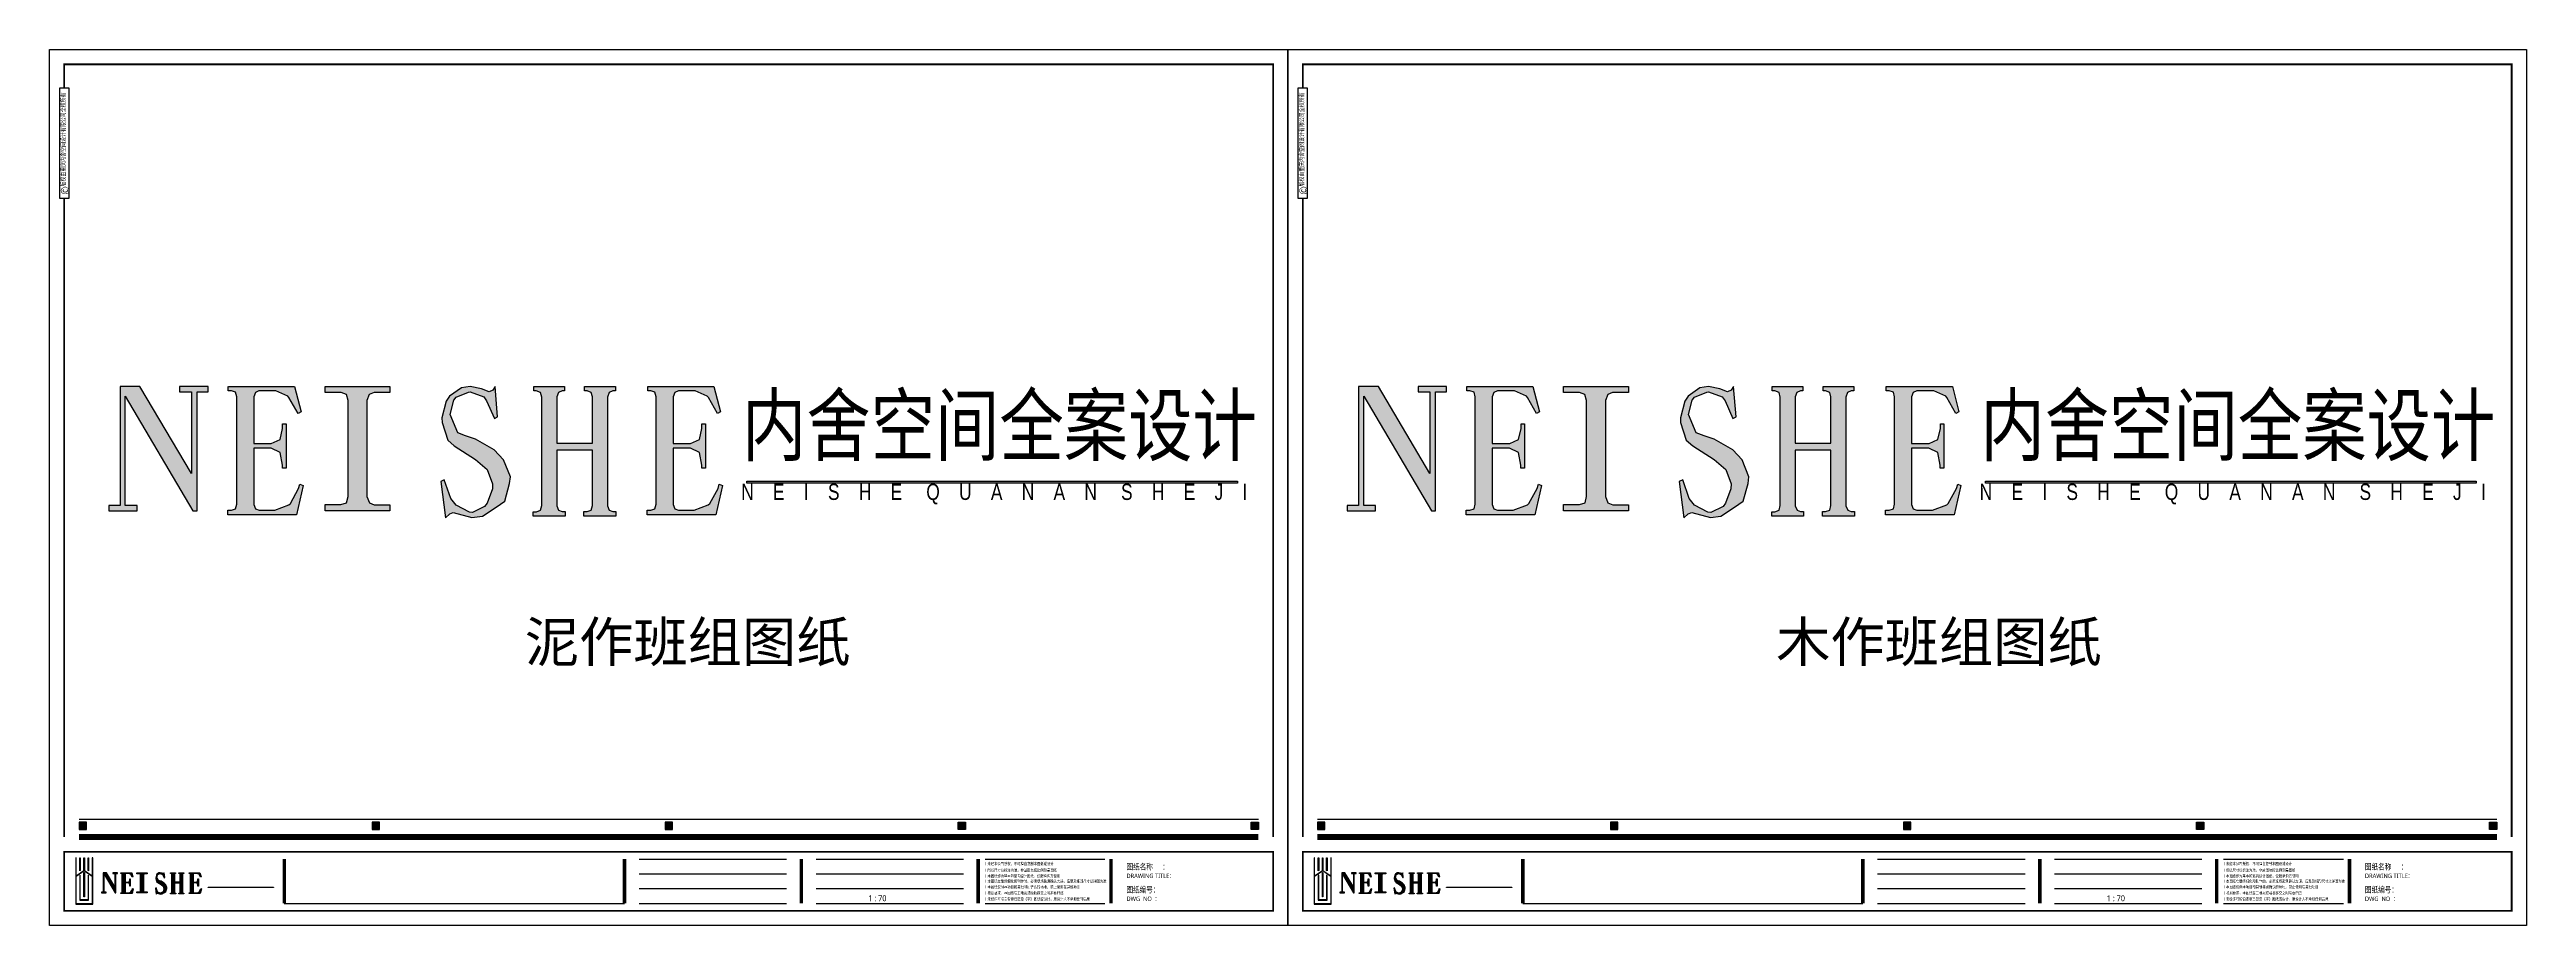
# Model space of a CAD drawing. Header units: inches. Extents: x -50945 to 250244, y -404780 to 18493.
# Drawn here: x 123107 to 186675, y -269924 to -247449 of the extents above; entities that cross this region are included whole.
import ezdxf

# ---------------------------------------------------------------- set-up
doc = ezdxf.new("R2010")
doc.units = ezdxf.units.IN
doc.header["$MEASUREMENT"] = 0
for name, color, linetype in [('0 @ 1 (1)', 7, 'Continuous'), ('15开关布置图-YJ', 2, 'Continuous'), ('20立面索引-YJ', 7, 'Continuous'), ('A图框', 7, 'Continuous')]:
    doc.layers.add(name, color=color, linetype=linetype)
doc.styles.add('04.YBC-外标注3.0', font='', dxfattribs={"width": 0.8, "height": 3})
doc.styles.add('05.YBC-内标注2.5', font='', dxfattribs={"width": 0.8, "height": 2.5})
doc.styles.get("Standard").update_dxf_attribs({"font": 'Arial.ttf'})
doc.styles.get('04.YBC-外标注3.0').set_extended_font_data('SimSun')
doc.styles.get('05.YBC-内标注2.5').set_extended_font_data('SimSun')

# ---------------------------------------------------------------- blocks, each defined once
blk = doc.blocks.new('gegwe')
h = blk.add_hatch(color=9)
h.paths.add_polyline_path([(189652, -49616), (189652, -49028), (189629, -49028), (189629, -49617), (189269, -49867), (189269, -49028), (189267, -49028), (189246, -49028), (189246, -51182), (190039, -51182), (190039, -49027), (190014, -49027), (190014, -49865), (190014, -49868)])
h.paths.add_polyline_path([(190014, -49898), (190014, -51161), (189269, -51161), (189269, -49898), (189642, -49636)], flags=16)
h.paths.add_polyline_path([(189641, -49706), (189653, -49716), (189653, -50844), (189629, -50844), (189629, -49716)], flags=0)
h.paths.add_polyline_path([(189825, -49834), (189847, -49852), (189847, -51000), (189439, -51000), (189439, -49849), (189461, -49834), (189461, -50979), (189825, -50979)], flags=0)
h.paths.add_polyline_path([(189439, -49636), (189459, -49620), (189459, -49028), (189439, -49028)], flags=17)
h.paths.add_polyline_path([(189822, -49620), (189847, -49637), (189847, -49027), (189822, -49027)])
at = {"color": 9}
for points in [[(189267, -49028), (189246, -49028), (189246, -51182), (190039, -51182), (190039, -49027), (190014, -49027), (190014, -49865), (190014, -49868)], [(189269, -49867), (189269, -49028), (189267, -49028)], [(189269, -49867), (189629, -49617), (189629, -49028)], [(189439, -49028), (189459, -49028), (189459, -49620), (189439, -49636), (189439, -49028)], [(189629, -49028), (189650, -49028), (189652, -49028), (189652, -49616), (190014, -49868)], [(190014, -49898), (189642, -49636), (189269, -49898)], [(190014, -49898), (190014, -51161), (189269, -51161), (189269, -49898)], [(189439, -49849), (189439, -51000), (189847, -51000), (189847, -49852), (189825, -49834), (189825, -50979), (189461, -50979), (189461, -49834), (189461, -49834), (189439, -49849)], [(189641, -49706), (189653, -49716), (189653, -50844), (189629, -50844), (189629, -49716), (189641, -49706)]]:
    blk.add_lwpolyline(points, dxfattribs=at)
blk.add_lwpolyline([(189822, -49027), (189842, -49027), (189847, -49027), (189847, -49637), (189822, -49620), (189822, -49027)], close=True, dxfattribs=at)
blk = doc.blocks.new('gegeg')
at = {"layer": 'A图框'}
h = blk.add_hatch(color=256, dxfattribs=at)
h.dxf.hatch_style = 1
h.paths.add_polyline_path([(133887, -57733), (134062, -57733), (134062, -57558), (133887, -57558)])
h = blk.add_hatch(color=256, dxfattribs=at)
h.dxf.hatch_style = 1
h.paths.add_polyline_path([(140844, -57733), (141019, -57733), (141019, -57558), (140844, -57558)])
h = blk.add_hatch(color=256, dxfattribs=at)
h.dxf.hatch_style = 1
h.paths.add_polyline_path([(147800, -57733), (147975, -57733), (147975, -57558), (147800, -57558)])
h = blk.add_hatch(color=256, dxfattribs=at)
h.dxf.hatch_style = 1
h.paths.add_polyline_path([(154931, -57558), (154756, -57558), (154756, -57733), (154931, -57733)])
h = blk.add_hatch(color=256, dxfattribs=at)
h.dxf.hatch_style = 1
h.paths.add_polyline_path([(161887, -57558), (161712, -57558), (161712, -57733), (161887, -57733)])
for points in [[(134739, -58777), (134739, -59093), (134540, -58756), (134463, -58756), (134463, -59217), (134420, -59217), (134420, -59237), (134529, -59237), (134529, -59217), (134483, -59217), (134483, -58794), (134745, -59237), (134761, -59237), (134761, -58777), (134804, -58777), (134804, -58756), (134693, -58756), (134693, -58777)], [(134914, -59212), (134909, -59229), (134893, -59235), (134879, -59235), (134879, -59253), (135145, -59253), (135170, -59139), (135158, -59133), (135153, -59151), (135121, -59209), (135116, -59214), (135061, -59235), (135000, -59235), (134986, -59229), (134980, -59212), (134980, -58994), (135047, -58994), (135082, -59011), (135091, -59061), (135091, -59073), (135105, -59073), (135105, -58901), (135091, -58901), (135091, -58919), (135082, -58962), (135047, -58977), (134980, -58977), (134980, -58796), (134986, -58779), (135000, -58774), (135065, -58773), (135114, -58794), (135151, -58861), (135163, -58855), (135137, -58756), (134881, -58756), (134881, -58773), (134893, -58773), (134909, -58779), (134914, -58797)], [(135417, -58811), (135426, -58787), (135445, -58779), (135506, -58779), (135506, -58756), (135256, -58756), (135256, -58779), (135317, -58779), (135338, -58787), (135344, -58810), (135344, -59182), (135339, -59205), (135316, -59213), (135256, -59213), (135256, -59237), (135506, -59237), (135506, -59213), (135446, -59213), (135427, -59206), (135417, -59182)], [(135837, -59038), (135882, -59078), (135903, -59132), (135902, -59152), (135881, -59208), (135872, -59220), (135825, -59243), (135813, -59242), (135761, -59214), (135741, -59189), (135716, -59118), (135702, -59123), (135721, -59263), (135737, -59248), (135751, -59243), (135823, -59263), (135863, -59257), (135916, -59223), (135949, -59199), (135968, -59131), (135971, -59105), (135945, -59040), (135909, -59002), (135837, -58960), (135798, -58947), (135768, -58935), (135738, -58864), (135753, -58809), (135762, -58797), (135809, -58778), (135816, -58777), (135869, -58797), (135880, -58811), (135910, -58880), (135922, -58873), (135912, -58756), (135903, -58771), (135889, -58777), (135860, -58765), (135816, -58756), (135782, -58762), (135736, -58794), (135724, -58813), (135707, -58877), (135707, -58896), (135730, -58964), (135755, -58986)], [(136289, -59003), (136289, -59216), (136284, -59234), (136268, -59240), (136256, -59240), (136256, -59258), (136379, -59258), (136379, -59240), (136367, -59240), (136353, -59234), (136346, -59218), (136346, -58797), (136353, -58780), (136367, -58774), (136377, -58774), (136377, -58756), (136258, -58756), (136258, -58774), (136268, -58774), (136284, -58780), (136289, -58797), (136289, -58975), (136150, -58975), (136150, -58797), (136157, -58780), (136172, -58774), (136180, -58774), (136180, -58756), (136062, -58756), (136062, -58774), (136072, -58774), (136088, -58780), (136093, -58797), (136093, -59216), (136088, -59234), (136072, -59240), (136060, -59240), (136060, -59258), (136183, -59258), (136183, -59240), (136171, -59240), (136157, -59235), (136150, -59217), (136150, -59003)], [(136534, -59212), (136530, -59229), (136514, -59235), (136499, -59235), (136499, -59253), (136765, -59253), (136791, -59139), (136779, -59133), (136774, -59151), (136742, -59209), (136736, -59214), (136681, -59235), (136621, -59235), (136607, -59229), (136600, -59212), (136600, -58994), (136667, -58994), (136702, -59011), (136711, -59061), (136711, -59073), (136725, -59073), (136725, -58901), (136711, -58901), (136711, -58919), (136702, -58962), (136668, -58977), (136600, -58977), (136600, -58796), (136606, -58779), (136620, -58774), (136686, -58773), (136734, -58794), (136771, -58861), (136783, -58855), (136758, -58756), (136502, -58756), (136502, -58773), (136513, -58773), (136530, -58779), (136534, -58797)], [(138503, -59104), (138503, -59096), (136951, -59096), (136951, -59104)]]:
    blk.add_hatch(color=256, dxfattribs=at).paths.add_polyline_path(points)
for p, q in [((133887, -57482), (161887, -57482)), ((147184, -58433), (150684, -58433)), ((147184, -58783), (150684, -58783)), ((151384, -58433), (154884, -58433)), ((151384, -58783), (154884, -58783)), ((155398, -58433), (158242, -58433)), ((147184, -59133), (150684, -59133)), ((151384, -59133), (154884, -59133)), ((138761, -59483), (146834, -59483)), ((147184, -59483), (150684, -59483)), ((151384, -59483), (154884, -59483)), ((155398, -59483), (158242, -59483))]:
    blk.add_line(p, q, dxfattribs=at)
for points in [[(162587, -39218), (162587, -60008), (133187, -60008), (133187, -39218)], [(133431, -40125), (133643, -40125), (133643, -42755), (133431, -42755)], [(134062, -57558), (133887, -57558), (133887, -57733), (134062, -57733)], [(141019, -57558), (140844, -57558), (140844, -57733), (141019, -57733)], [(147975, -57558), (147800, -57558), (147800, -57733), (147975, -57733)], [(154756, -57558), (154931, -57558), (154931, -57733), (154756, -57733)], [(161712, -57558), (161887, -57558), (161887, -57733), (161712, -57733)], [(134739, -58777), (134739, -59093), (134540, -58756), (134463, -58756), (134463, -59217), (134420, -59217), (134420, -59237), (134529, -59237), (134529, -59217), (134483, -59217), (134483, -58794), (134745, -59237), (134761, -59237), (134761, -58777), (134804, -58777), (134804, -58756), (134693, -58756), (134693, -58777), (134739, -58777)], [(135256, -58756), (135506, -58756), (135506, -58779), (135445, -58779), (135426, -58787), (135417, -58811), (135417, -59182), (135427, -59206), (135446, -59213), (135506, -59213), (135506, -59237), (135256, -59237), (135256, -59213), (135316, -59213), (135339, -59205), (135344, -59182), (135344, -58810), (135338, -58787), (135317, -58779), (135256, -58779), (135256, -58756)], [(136951, -59096), (138503, -59096), (138503, -59104), (136951, -59104)]]:
    blk.add_lwpolyline(points, close=True, dxfattribs=at)
for points, const_width in [([(133537, -40125), (133537, -39568), (162237, -39568), (162237, -57908)], 42), ([(133537, -57908), (133537, -42755)], 42), ([(161887, -57908), (133887, -57908)], 140), ([(138761, -58433), (138761, -59483)], 84), ([(146834, -58433), (146834, -59483)], 84), ([(151034, -58433), (151034, -59483)], 84), ([(155234, -58433), (155234, -59483)], 84), ([(158387, -58433), (158387, -59483)], 84)]:
    blk.add_lwpolyline(points, dxfattribs=dict(at, const_width=const_width))
at = {"layer": 'A图框', "const_width": 42}
blk.add_lwpolyline([(133537, -58258), (162237, -58258), (162237, -59658), (133537, -59658)], close=True, dxfattribs=at)
at = {"layer": 'A图框'}
for points in [[(134882, -58756), (135137, -58756), (135163, -58855), (135151, -58861), (135116, -58798), (135112, -58793), (135065, -58773), (135000, -58774), (134986, -58779), (134980, -58796), (134980, -58977), (135047, -58977), (135082, -58962), (135091, -58919), (135091, -58901), (135105, -58901), (135105, -59073), (135091, -59073), (135091, -59061), (135082, -59011), (135047, -58994), (134980, -58994), (134980, -59212), (134986, -59229), (135000, -59235), (135061, -59235), (135116, -59214), (135121, -59209), (135153, -59151), (135158, -59133), (135170, -59139), (135145, -59253), (134879, -59253), (134879, -59235), (134893, -59235), (134909, -59229), (134914, -59212), (134914, -58797), (134909, -58779), (134893, -58773), (134881, -58773), (134881, -58756)], [(135910, -58880), (135922, -58873), (135912, -58756), (135903, -58771), (135889, -58777), (135860, -58765), (135816, -58756), (135782, -58762), (135736, -58794), (135724, -58813), (135707, -58877), (135707, -58896), (135730, -58964), (135755, -58986), (135837, -59038), (135882, -59078), (135903, -59132), (135902, -59152), (135881, -59208), (135872, -59220), (135825, -59243), (135813, -59242), (135761, -59214), (135741, -59189), (135716, -59118), (135702, -59123), (135721, -59263), (135737, -59248), (135751, -59243), (135823, -59263), (135863, -59257), (135916, -59223), (135949, -59199), (135968, -59131), (135971, -59105), (135945, -59040), (135909, -59002), (135837, -58960), (135798, -58947), (135768, -58935), (135738, -58864), (135753, -58809), (135762, -58797), (135809, -58778), (135816, -58777), (135869, -58797), (135880, -58811), (135910, -58880)], [(136258, -58756), (136377, -58756), (136377, -58774), (136367, -58774), (136353, -58780), (136346, -58797), (136346, -59218), (136353, -59234), (136367, -59240), (136379, -59240), (136379, -59258), (136256, -59258), (136256, -59240), (136268, -59240), (136284, -59234), (136289, -59216), (136289, -59003), (136150, -59003), (136150, -59217), (136157, -59235), (136171, -59240), (136183, -59240), (136183, -59258), (136060, -59258), (136060, -59240), (136072, -59240), (136088, -59234), (136093, -59216), (136093, -58797), (136088, -58780), (136072, -58774), (136062, -58774), (136062, -58756), (136180, -58756), (136180, -58774), (136172, -58774), (136157, -58780), (136150, -58797), (136150, -58975), (136289, -58975), (136289, -58797), (136284, -58780), (136268, -58774), (136258, -58774), (136258, -58756)], [(136502, -58756), (136758, -58756), (136783, -58855), (136771, -58861), (136736, -58798), (136732, -58793), (136686, -58773), (136620, -58774), (136606, -58779), (136600, -58796), (136600, -58977), (136668, -58977), (136702, -58962), (136711, -58919), (136711, -58901), (136725, -58901), (136725, -59073), (136711, -59073), (136711, -59061), (136702, -59011), (136667, -58994), (136600, -58994), (136600, -59212), (136607, -59229), (136621, -59235), (136681, -59235), (136736, -59214), (136742, -59209), (136774, -59151), (136779, -59133), (136791, -59139), (136765, -59253), (136499, -59253), (136499, -59235), (136514, -59235), (136530, -59229), (136534, -59212), (136534, -58797), (136530, -58779), (136513, -58773), (136502, -58773), (136502, -58756)]]:
    blk.add_lwpolyline(points, dxfattribs=at)
at = {"layer": '15开关布置图-YJ', "color": 2, "xscale": 0.5119999999988067, "yscale": 0.5119999999988067, "zscale": 0.5119999999988067}
blk.add_blockref('gegwe', (36914, -33299), dxfattribs=at)
at = {"layer": '0 @ 1 (1)', "insert": (152579, -59363), "char_height": 175, "width": 3199.54, "attachment_point": 4, "style": '05.YBC-内标注2.5'}
blk.add_mtext('{\\fMicrosoft YaHei|b0|i0|c134|p34;\\H0.8x; 1 : 70}', dxfattribs=at)
at = {"layer": 'A图框', "rotation": 90, "style": '04.YBC-外标注3.0'}
for s, insert, char_height, width, attachment_point in [('版权由重庆内舍空间设计有限公司全权所有', (133460, -42471), 105, 2420.6, 1), ('©', (133559, -42567), 210, 191.34, 5)]:
    blk.add_mtext(s, dxfattribs=dict(at, insert=insert, char_height=char_height, width=width, attachment_point=attachment_point))
at = {"layer": 'A图框', "char_height": 70, "attachment_point": 1, "style": '04.YBC-外标注3.0'}
for s, width, insert in [('{\\fArial Unicode MS|b0|i0|c134|p0;l 未经本公司授权，不可擅自复制本图纸或设计}', 1842.18, (155405, -58508)), ('{\\fArial Unicode MS|b0|i0|c134|p0;l 所以尺寸以标注为准，非蓝图勿按比例测量图纸}', 1906.2, (155405, -58662)), ('{\\fArial Unicode MS|b0|i0|c134|p0;l 本图纸作为基本的室内设计图纸，仅限承包方使用}', 2550.12, (155405, -58801)), ('{\\fArial Unicode MS|b0|i0|c134|p0;l 本图纸在最终细化和制作前，必须现场勘测确认无误，造型及细部尺寸以详图为准}', 3701.19, (155405, -58923)), ('{\\fArial Unicode MS|b0|i0|c134|p0;l 本图纸仅供本项目和其他特别确认的场地，禁止使用在其他项目}', 3008.74, (155405, -59060)), ('{\\fArial Unicode MS|b0|i0|c134|p0;l 按照要求，本图纸在工地完成验收移交之时需要归还}', 1941.8, (155405, -59203)), ('{\\fArial Unicode MS|b0|i0|c134|p0;l 未经许可擅自变更已签章《字》图纸或设计，原设计人不承担任何后果}', 3026.66, (155405, -59346))]:
    blk.add_mtext_dynamic_manual_height_columns(s, width=width, gutter_width=1, heights=[0], dxfattribs=dict(at, insert=insert))
blk = doc.blocks.new('hrhwg')
at = {"layer": 'A图框'}
for color, points in [(256, [(-2627.86, 6142.31), (-2627.86, 6114.61), (-2645.31, 6144.17), (-2652.02, 6144.17), (-2652.02, 6103.72), (-2655.85, 6103.72), (-2655.85, 6101.97), (-2646.28, 6101.97), (-2646.28, 6103.72), (-2650.27, 6103.72), (-2650.27, 6140.84), (-2627.33, 6101.97), (-2625.92, 6101.97), (-2625.92, 6142.31), (-2622.16, 6142.31), (-2622.16, 6144.17), (-2631.88, 6144.17), (-2631.88, 6142.31)]), (256, [(-2612.5, 6104.17), (-2612.88, 6102.64), (-2614.29, 6102.14), (-2615.55, 6102.14), (-2615.55, 6100.58), (-2592.24, 6100.58), (-2589.99, 6110.52), (-2591.04, 6111.05), (-2591.48, 6109.49), (-2594.28, 6104.45), (-2594.77, 6103.97), (-2599.58, 6102.14), (-2604.91, 6102.14), (-2606.13, 6102.66), (-2606.7, 6104.11), (-2606.7, 6123.26), (-2600.81, 6123.26), (-2597.77, 6121.75), (-2596.97, 6117.42), (-2596.97, 6116.38), (-2595.72, 6116.38), (-2595.72, 6131.45), (-2596.95, 6131.45), (-2596.95, 6129.9), (-2597.77, 6126.09), (-2600.77, 6124.81), (-2606.71, 6124.81), (-2606.71, 6140.62), (-2606.15, 6142.11), (-2604.94, 6142.62), (-2599.2, 6142.64), (-2594.96, 6140.8), (-2591.68, 6134.99), (-2590.64, 6135.49), (-2592.89, 6144.17), (-2615.34, 6144.17), (-2615.34, 6142.65), (-2614.31, 6142.65), (-2612.89, 6142.14), (-2612.5, 6140.56)]), (256, [(-2568.33, 6139.37), (-2567.52, 6141.45), (-2565.88, 6142.13), (-2560.53, 6142.13), (-2560.53, 6144.17), (-2582.49, 6144.17), (-2582.49, 6142.11), (-2577.11, 6142.11), (-2575.25, 6141.43), (-2574.7, 6139.4), (-2574.7, 6106.78), (-2575.21, 6104.72), (-2577.16, 6104.06), (-2582.5, 6104.06), (-2582.5, 6101.97), (-2560.51, 6101.97), (-2560.52, 6104.04), (-2565.82, 6104.03), (-2567.48, 6104.69), (-2568.33, 6106.77)]), (256, [(-2531.48, 6119.4), (-2527.54, 6115.94), (-2525.7, 6111.15), (-2525.79, 6109.43), (-2527.6, 6104.52), (-2528.44, 6103.41), (-2532.52, 6101.42), (-2533.59, 6101.5), (-2538.11, 6103.93), (-2539.89, 6106.19), (-2542.1, 6112.43), (-2543.31, 6111.93), (-2541.68, 6099.63), (-2540.26, 6100.95), (-2539.04, 6101.42), (-2532.7, 6099.65), (-2529.18, 6100.18), (-2524.53, 6103.19), (-2521.59, 6105.29), (-2519.95, 6111.25), (-2519.67, 6113.54), (-2521.99, 6119.25), (-2525.14, 6122.61), (-2531.47, 6126.24), (-2534.87, 6127.39), (-2537.5, 6128.43), (-2540.12, 6134.66), (-2538.88, 6139.52), (-2538.06, 6140.54), (-2533.93, 6142.23), (-2533.33, 6142.32), (-2528.69, 6140.6), (-2527.73, 6139.31), (-2525.08, 6133.27), (-2524.03, 6133.87), (-2524.87, 6144.17), (-2525.68, 6142.89), (-2526.89, 6142.36), (-2529.47, 6143.36), (-2533.32, 6144.13), (-2536.31, 6143.68), (-2540.3, 6140.87), (-2541.42, 6139.17), (-2542.91, 6133.54), (-2542.84, 6131.86), (-2540.89, 6125.93), (-2538.7, 6123.96)]), (256, [(-2491.84, 6122.53), (-2491.84, 6103.77), (-2492.24, 6102.22), (-2493.64, 6101.69), (-2494.73, 6101.69), (-2494.73, 6100.15), (-2483.89, 6100.15), (-2483.89, 6101.7), (-2484.94, 6101.7), (-2486.16, 6102.22), (-2486.77, 6103.66), (-2486.77, 6140.55), (-2486.19, 6142.09), (-2484.95, 6142.6), (-2484.08, 6142.6), (-2484.08, 6144.17), (-2494.52, 6144.17), (-2494.52, 6142.6), (-2493.67, 6142.6), (-2492.26, 6142.1), (-2491.83, 6140.57), (-2491.83, 6124.94), (-2503.98, 6124.94), (-2503.98, 6140.56), (-2503.36, 6142.09), (-2502.11, 6142.6), (-2501.33, 6142.6), (-2501.33, 6144.17), (-2511.74, 6144.17), (-2511.74, 6142.6), (-2510.88, 6142.6), (-2509.44, 6142.1), (-2509.03, 6140.55), (-2509.03, 6103.75), (-2509.43, 6102.2), (-2510.87, 6101.67), (-2511.92, 6101.67), (-2511.92, 6100.14), (-2501.09, 6100.14), (-2501.09, 6101.69), (-2502.12, 6101.69), (-2503.35, 6102.16), (-2503.95, 6103.67), (-2503.95, 6122.53)]), (256, [(-2470.29, 6104.17), (-2470.67, 6102.64), (-2472.08, 6102.14), (-2473.33, 6102.14), (-2473.33, 6100.58), (-2450.02, 6100.58), (-2447.78, 6110.52), (-2448.83, 6111.05), (-2449.26, 6109.49), (-2452.06, 6104.45), (-2452.56, 6103.97), (-2457.36, 6102.14), (-2462.7, 6102.14), (-2463.91, 6102.66), (-2464.49, 6104.11), (-2464.49, 6123.26), (-2458.6, 6123.26), (-2455.56, 6121.75), (-2454.75, 6117.42), (-2454.75, 6116.38), (-2453.51, 6116.38), (-2453.51, 6131.45), (-2454.73, 6131.45), (-2454.73, 6129.9), (-2455.55, 6126.09), (-2458.56, 6124.81), (-2464.49, 6124.81), (-2464.49, 6140.62), (-2463.93, 6142.11), (-2462.72, 6142.62), (-2456.99, 6142.64), (-2452.74, 6140.8), (-2449.46, 6134.99), (-2448.42, 6135.49), (-2450.67, 6144.17), (-2473.12, 6144.17), (-2473.12, 6142.65), (-2472.09, 6142.65), (-2470.68, 6142.14), (-2470.29, 6140.56)]), (0, [(-2273.04, 6111.34), (-2273.04, 6112.02), (-2439.44, 6112.02), (-2439.44, 6111.34)])]:
    blk.add_hatch(color=color, dxfattribs=at).paths.add_polyline_path(points)
for points in [[(-2627.86, 6142.31), (-2627.86, 6114.61), (-2645.31, 6144.17), (-2652.02, 6144.17), (-2652.02, 6103.72), (-2655.85, 6103.72), (-2655.85, 6101.97), (-2646.28, 6101.97), (-2646.28, 6103.72), (-2650.27, 6103.72), (-2650.27, 6140.84), (-2627.33, 6101.97), (-2625.92, 6101.97), (-2625.92, 6142.31), (-2622.16, 6142.31), (-2622.16, 6144.17), (-2631.88, 6144.17), (-2631.88, 6142.31), (-2627.86, 6142.31)], [(-2582.49, 6144.17), (-2560.53, 6144.17), (-2560.53, 6142.13), (-2565.88, 6142.13), (-2567.52, 6141.45), (-2568.33, 6139.37), (-2568.33, 6106.77), (-2567.48, 6104.69), (-2565.82, 6104.03), (-2560.52, 6104.04), (-2560.51, 6101.97), (-2582.5, 6101.97), (-2582.5, 6104.06), (-2577.16, 6104.06), (-2575.21, 6104.72), (-2574.7, 6106.78), (-2574.7, 6139.4), (-2575.25, 6141.43), (-2577.11, 6142.11), (-2582.49, 6142.11), (-2582.49, 6144.17)], [(-2439.44, 6112.02), (-2273.04, 6112.02), (-2273.04, 6111.34), (-2439.44, 6111.34)]]:
    blk.add_lwpolyline(points, close=True, dxfattribs=at)
for points in [[(-2615.33, 6144.17), (-2592.89, 6144.17), (-2590.64, 6135.49), (-2591.68, 6134.99), (-2594.76, 6140.44), (-2595.14, 6140.88), (-2599.2, 6142.64), (-2604.94, 6142.62), (-2606.15, 6142.11), (-2606.71, 6140.62), (-2606.71, 6124.81), (-2600.77, 6124.81), (-2597.77, 6126.09), (-2596.95, 6129.9), (-2596.95, 6131.45), (-2595.72, 6131.45), (-2595.72, 6116.38), (-2596.97, 6116.38), (-2596.97, 6117.42), (-2597.77, 6121.75), (-2600.81, 6123.26), (-2606.7, 6123.26), (-2606.7, 6104.11), (-2606.13, 6102.66), (-2604.91, 6102.14), (-2599.58, 6102.14), (-2594.77, 6103.97), (-2594.28, 6104.45), (-2591.48, 6109.49), (-2591.04, 6111.05), (-2589.99, 6110.52), (-2592.24, 6100.58), (-2615.55, 6100.58), (-2615.55, 6102.14), (-2614.29, 6102.14), (-2612.88, 6102.64), (-2612.5, 6104.17), (-2612.5, 6140.56), (-2612.89, 6142.14), (-2614.31, 6142.65), (-2615.34, 6142.65), (-2615.34, 6144.17)], [(-2525.08, 6133.27), (-2524.03, 6133.87), (-2524.87, 6144.17), (-2525.68, 6142.89), (-2526.89, 6142.36), (-2529.47, 6143.36), (-2533.32, 6144.13), (-2536.31, 6143.68), (-2540.3, 6140.87), (-2541.42, 6139.17), (-2542.91, 6133.54), (-2542.84, 6131.86), (-2540.89, 6125.93), (-2538.7, 6123.96), (-2531.48, 6119.4), (-2527.54, 6115.94), (-2525.7, 6111.15), (-2525.79, 6109.43), (-2527.6, 6104.52), (-2528.44, 6103.41), (-2532.52, 6101.42), (-2533.59, 6101.5), (-2538.11, 6103.93), (-2539.89, 6106.19), (-2542.1, 6112.43), (-2543.31, 6111.93), (-2541.68, 6099.63), (-2540.26, 6100.95), (-2539.04, 6101.42), (-2532.7, 6099.65), (-2529.18, 6100.18), (-2524.53, 6103.19), (-2521.59, 6105.29), (-2519.95, 6111.25), (-2519.67, 6113.54), (-2521.99, 6119.25), (-2525.14, 6122.61), (-2531.47, 6126.24), (-2534.87, 6127.39), (-2537.5, 6128.43), (-2540.12, 6134.66), (-2538.88, 6139.52), (-2538.06, 6140.54), (-2533.93, 6142.23), (-2533.33, 6142.32), (-2528.69, 6140.6), (-2527.73, 6139.31), (-2525.08, 6133.27)], [(-2494.52, 6144.17), (-2484.08, 6144.17), (-2484.08, 6142.6), (-2484.95, 6142.6), (-2486.19, 6142.09), (-2486.77, 6140.55), (-2486.77, 6103.66), (-2486.16, 6102.22), (-2484.94, 6101.7), (-2483.89, 6101.7), (-2483.89, 6100.15), (-2494.73, 6100.15), (-2494.73, 6101.69), (-2493.64, 6101.69), (-2492.24, 6102.22), (-2491.84, 6103.77), (-2491.84, 6122.53), (-2503.95, 6122.53), (-2503.95, 6103.67), (-2503.35, 6102.16), (-2502.12, 6101.69), (-2501.09, 6101.69), (-2501.09, 6100.14), (-2511.92, 6100.14), (-2511.92, 6101.67), (-2510.87, 6101.67), (-2509.43, 6102.2), (-2509.03, 6103.75), (-2509.03, 6140.55), (-2509.44, 6142.1), (-2510.88, 6142.6), (-2511.74, 6142.6), (-2511.74, 6144.17), (-2501.33, 6144.17), (-2501.33, 6142.6), (-2502.11, 6142.6), (-2503.36, 6142.09), (-2503.98, 6140.56), (-2503.98, 6124.94), (-2491.83, 6124.94), (-2491.83, 6140.57), (-2492.26, 6142.1), (-2493.67, 6142.6), (-2494.52, 6142.6), (-2494.52, 6144.17)], [(-2473.12, 6144.17), (-2450.67, 6144.17), (-2448.42, 6135.49), (-2449.46, 6134.99), (-2452.54, 6140.44), (-2452.92, 6140.88), (-2456.99, 6142.64), (-2462.72, 6142.62), (-2463.93, 6142.11), (-2464.49, 6140.62), (-2464.49, 6124.81), (-2458.56, 6124.81), (-2455.55, 6126.09), (-2454.73, 6129.9), (-2454.73, 6131.45), (-2453.51, 6131.45), (-2453.51, 6116.38), (-2454.75, 6116.38), (-2454.75, 6117.42), (-2455.56, 6121.75), (-2458.6, 6123.26), (-2464.49, 6123.26), (-2464.49, 6104.11), (-2463.91, 6102.66), (-2462.7, 6102.14), (-2457.36, 6102.14), (-2452.56, 6103.97), (-2452.06, 6104.45), (-2449.26, 6109.49), (-2448.83, 6111.05), (-2447.78, 6110.52), (-2450.02, 6100.58), (-2473.33, 6100.58), (-2473.33, 6102.14), (-2472.08, 6102.14), (-2470.67, 6102.64), (-2470.29, 6104.17), (-2470.29, 6140.56), (-2470.68, 6142.14), (-2472.09, 6142.65), (-2473.12, 6142.65), (-2473.12, 6144.17)]]:
    blk.add_lwpolyline(points, dxfattribs=at)
at = {"layer": 'A图框', "transparency": 33554687, "width": 199.9592, "attachment_point": 5, "style": '05.YBC-内标注2.5'}
for s, insert, char_height in [('{\\fMicrosoft YaHei|b0|i0|c134|p34;内舍空间全案设计}', (-2353.84, 6129.86), 20), ('{\\fFZYaoTi|b0|i0|c134|p2; N    E    I    S    H    E     Q    U    A    N    A    N     S    H    E    J    I}', (-2356.4, 6107.64), 5.5)]:
    blk.add_mtext(s, dxfattribs=dict(at, insert=insert, char_height=char_height))

msp = doc.modelspace()

# ---------------------------------------------------------------- block references
at = {"layer": '15开关布置图-YJ', "color": 2}
for name, p, xscale, yscale, zscale in [('gegeg', (-20879.22, -205050.97), 1.081083904073584, 1.081083904073584, 1.081083904073584), ('gegeg', (10904.86, -205050.97), 1.081083904073584, 1.081083904073584, 1.081083904073584), ('hrhwg', (325613.57, -721056.16), 75.67587328625211, 75.67587328625211, 75.67587328625211), ('hrhwg', (357397.66, -721056.16), 75.67587328625211, 75.67587328625211, 75.67587328625211)]:
    msp.add_blockref(name, p, dxfattribs=dict(at, xscale=xscale, yscale=yscale, zscale=zscale))

# ---------------------------------------------------------------- texts
at = {"transparency": 33554687, "char_height": 189.1897, "width": 3458.9697, "attachment_point": 4, "style": '05.YBC-内标注2.5'}
for s, insert in [('{\\fMicrosoft YaHei|b0|i0|c134|p34;\\H0.8x;图纸名称     ：\\P\\H0.75x;DRAWING TITLE：}', (150745.34, -268526.48)), ('{\\fMicrosoft YaHei|b0|i0|c134|p34;\\H0.8x;图纸名称     ：\\P\\H0.75x;DRAWING TITLE：}', (182529.43, -268526.48)), ('{\\fMicrosoft YaHei|b0|i0|c134|p34;\\H0.8x;图纸编号：\\P\\H0.75x;DWG  NO  ：}', (150745.34, -269114.71)), ('{\\fMicrosoft YaHei|b0|i0|c134|p34;\\H0.8x;图纸编号：\\P\\H0.75x;DWG  NO  ：}', (182529.43, -269114.71))]:
    msp.add_mtext(s, dxfattribs=dict(at, insert=insert))
at = {"layer": '20立面索引-YJ', "transparency": 33554687, "char_height": 1021.6243, "attachment_point": 1}
for s, insert in [('{\\fArial Unicode MS|b0|i0|c134|p0;泥作班组图纸}', (135304.37, -262137.73)), ('{\\fArial Unicode MS|b0|i0|c134|p0;木作班组图纸}', (167417.27, -262137.73))]:
    msp.add_mtext_dynamic_manual_height_columns(s, width=9242.0804, gutter_width=204.32, heights=[0], dxfattribs=dict(at, insert=insert))

doc.saveas('drawing.dxf')
